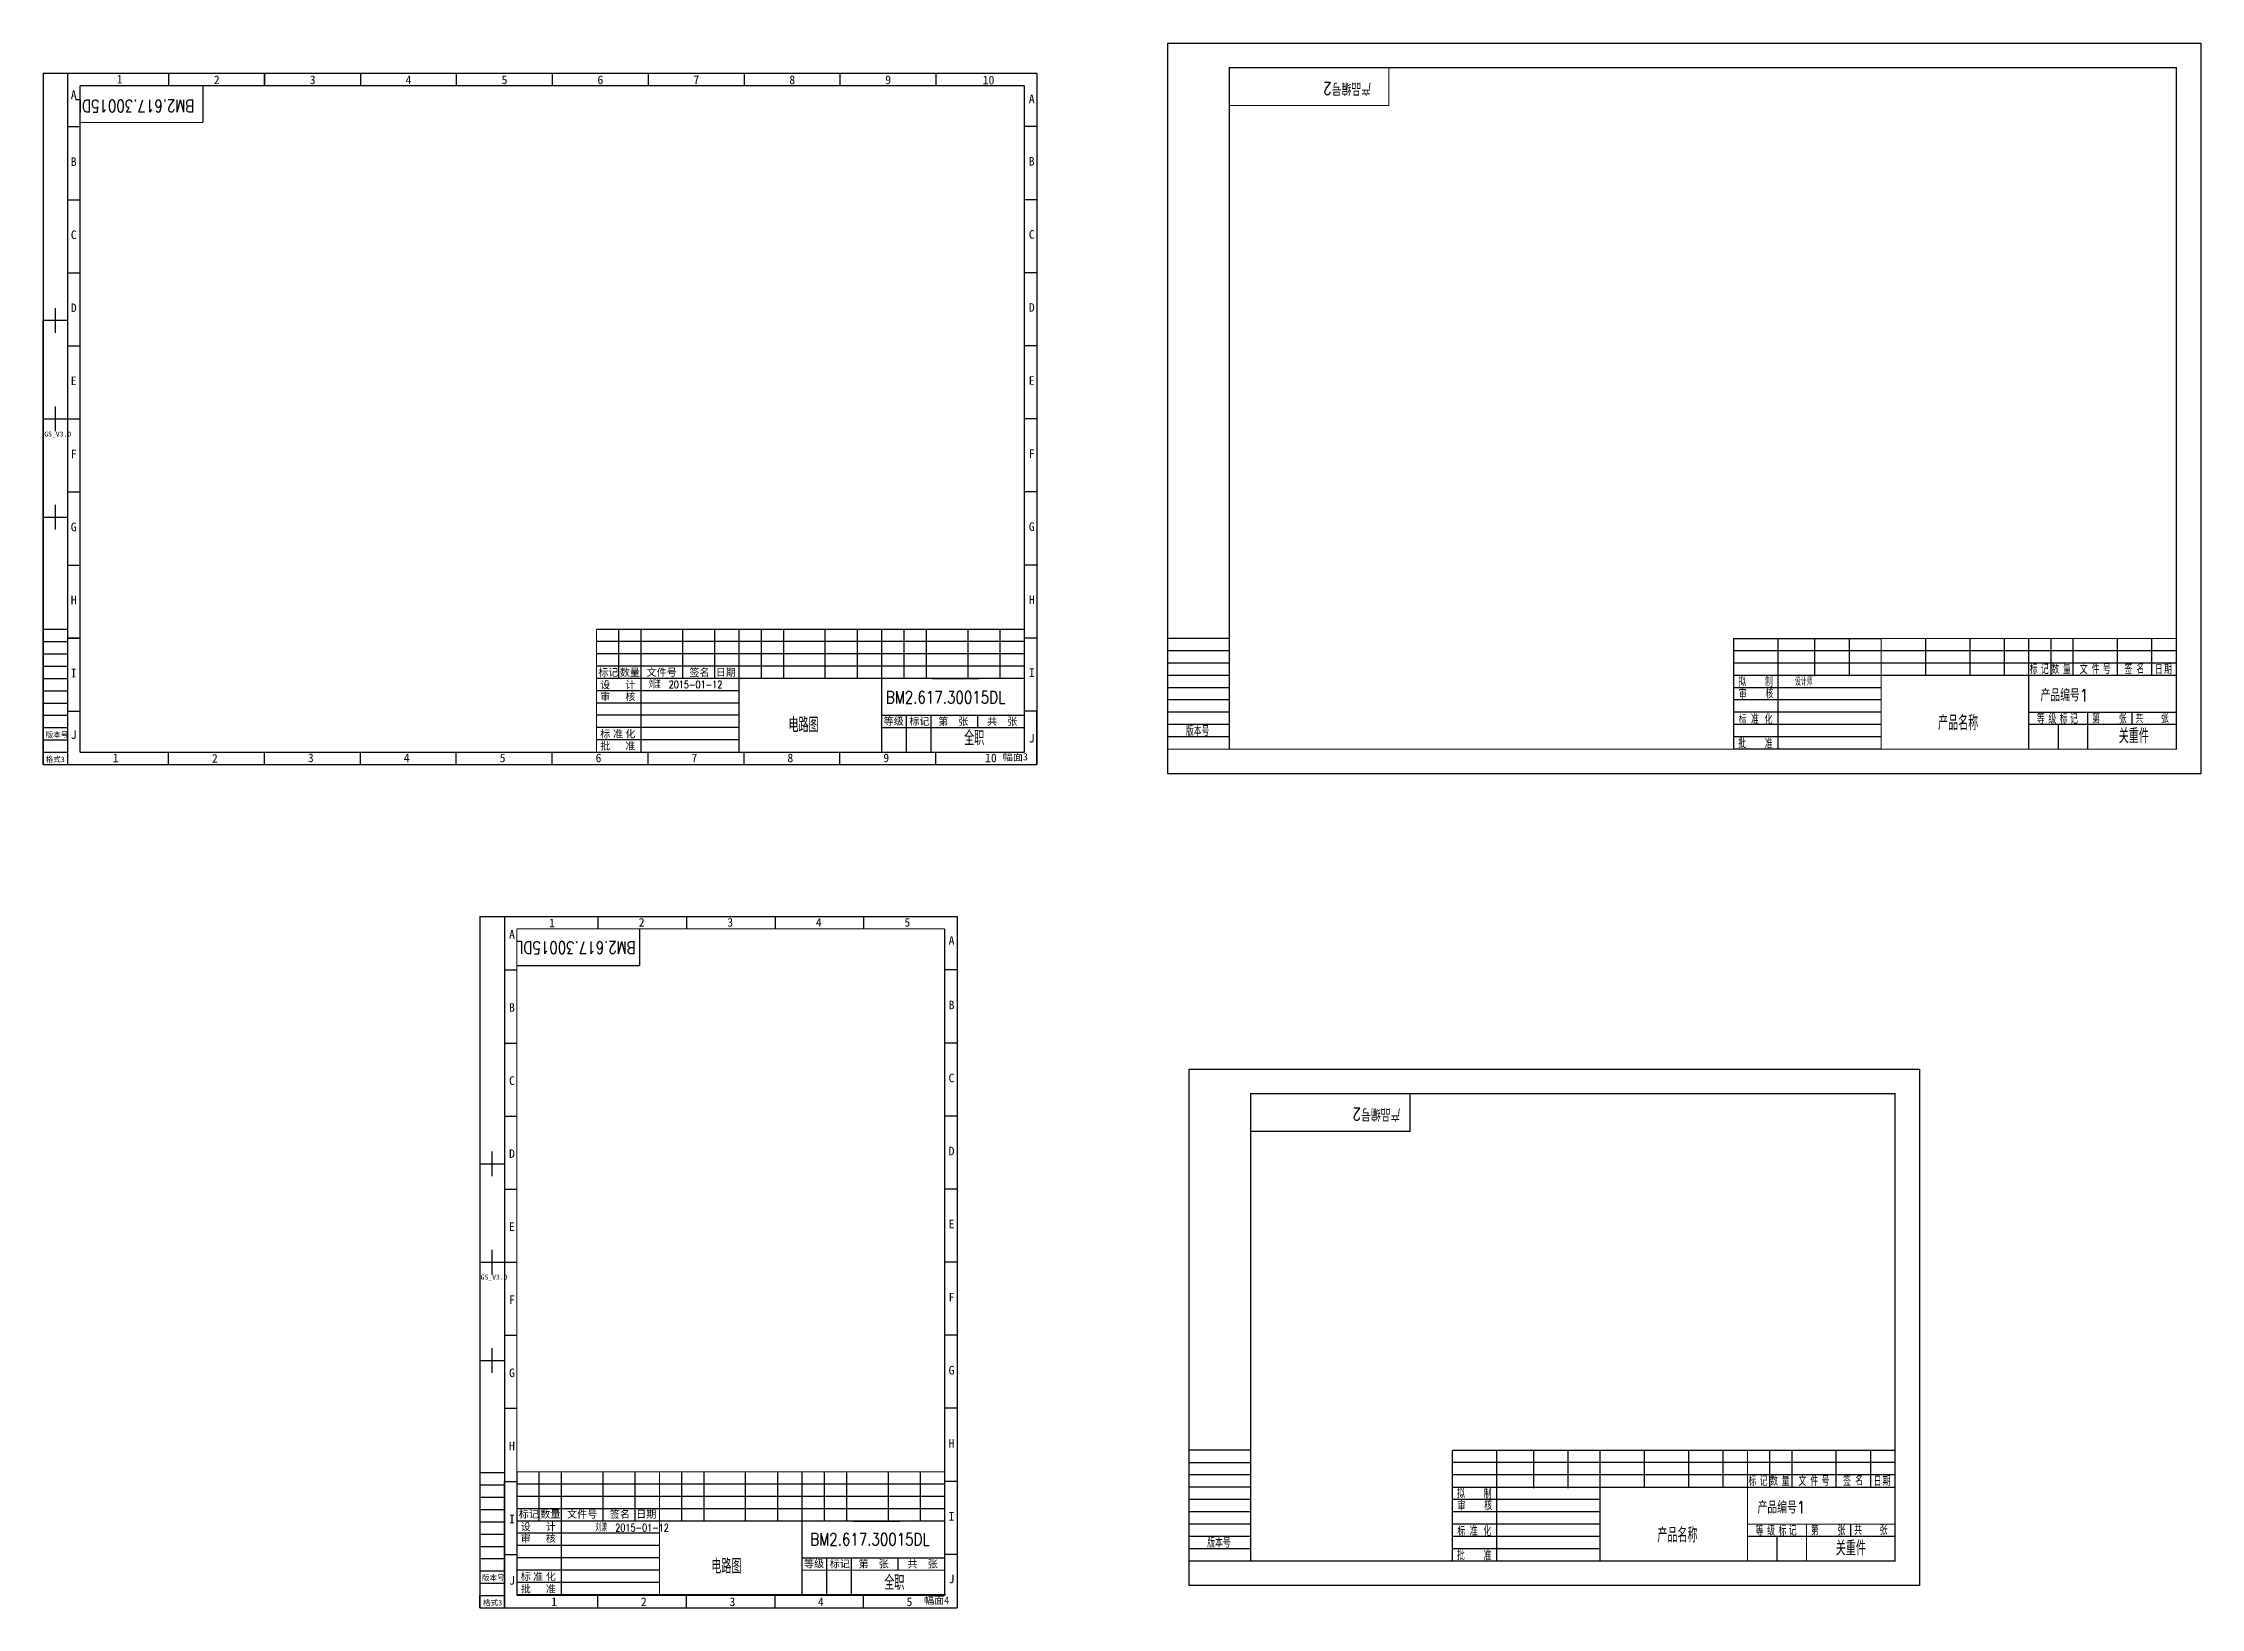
# Model space of a CAD drawing. Header units: inches. Extents: x -3640 to 3889, y -2291 to 954.
# Drawn here: x -2830 to -1952, y -2291 to -1655 of the extents above; entities that cross this region are included whole.
import ezdxf
from ezdxf.enums import TextEntityAlignment as Align

# ---------------------------------------------------------------- set-up
doc = ezdxf.new("R2010")
doc.units = ezdxf.units.IN
doc.header["$MEASUREMENT"] = 0
doc.layers.add('图框', color=7, linetype='Continuous')
doc.styles.add('L', font='ROMANC.shx', dxfattribs={"width": 0.8, "bigfont": 'gbcbig.shx'})
doc.styles.get("Standard").update_dxf_attribs({"font": ''})
doc.styles.get('Standard').set_extended_font_data('SimSun')

msp = doc.modelspace()

# ---------------------------------------------------------------- texts
at = {"style": 'L', "width": 0.8}
for s, p in [('拟', (-2140.35, -1916.13)), ('制', (-2129.51, -1916.33)), ('标', (-2021.84, -1911.12)), ('记', (-2017.29, -1911.12)), ('数', (-2013.04, -1911.07)), ('量', (-2008.32, -1911.07)), ('文', (-2001.51, -1911.12)), ('件', (-1996.69, -1911.12)), ('号', (-1992.08, -1911.07)), ('签  ', (-1983.36, -1911.07)), ('名', (-1978.43, -1910.92)), ('日', (-1970.96, -1911.22)), ('期', (-1967.25, -1911.07)), ('审   ', (-2140.14, -1921.24)), ('核', (-2129.3, -1921.03)), ('标', (-2140.2, -1931.66)), ('准', (-2135.2, -1931.53)), ('化', (-2129.63, -1931.53)), ('等', (-2018.96, -1931.29)), ('级', (-2014.24, -1931.29)), ('标', (-2009.65, -1931.29)), ('记', (-2005.44, -1931.29)), ('第  ', (-1996.45, -1931.18)), ('张', (-1985.61, -1931.18)), ('共   张', (-1978.84, -1931.02)), ('版本号', (-2364.96, -1936.23)), ('批', (-2140.38, -1941.26)), ('准', (-2129.56, -1941.43)), ('标', (-2136.21, -2241.13)), ('记', (-2131.66, -2241.13)), ('数', (-2127.41, -2241.08)), ('量', (-2122.69, -2241.08)), ('文', (-2115.87, -2241.13)), ('件', (-2111.06, -2241.13)), ('号', (-2106.45, -2241.08)), ('签  ', (-2097.73, -2241.08)), ('名', (-2092.8, -2240.93)), ('日', (-2085.33, -2241.23)), ('期', (-2081.62, -2241.08)), ('拟', (-2254.72, -2246.14)), ('制', (-2243.87, -2246.34)), ('审   ', (-2254.51, -2251.25)), ('核', (-2243.67, -2251.04)), ('版本号', (-2356.33, -2266.24)), ('标', (-2254.57, -2261.67)), ('准', (-2249.57, -2261.54)), ('化', (-2244, -2261.54)), ('等', (-2133.33, -2261.3)), ('级', (-2128.61, -2261.3)), ('标', (-2124.01, -2261.3)), ('记', (-2119.8, -2261.3)), ('第  ', (-2110.82, -2261.19)), ('张', (-2099.98, -2261.19)), ('共   张', (-2093.21, -2261.03)), ('批', (-2254.74, -2271.27)), ('准', (-2243.92, -2271.44))]:
    msp.add_text(s, height=4, dxfattribs=at).set_placement(p)
for p in [(-2289.69, -1670.67), (-2277.76, -2087.62)]:
    msp.add_attdef('产品编号2', p, 'BM2.617.30015DL', height=5, rotation=180, dxfattribs=at)
for tag, p, s, height in [('设计师', (-2117.33, -1915.79), '刘漾  2015-01-12', 3), ('产品编号1', (-2017.48, -1922.2), 'BM2.617.30015DL', 5), ('关重件', (-1985.63, -1939.26), '全职', 6), ('产品编号1', (-2132.53, -2252.36), 'BM2.617.30015DL', 5), ('关重件', (-2100.68, -2269.42), '全职', 6)]:
    msp.add_attdef(tag, p, s, height=height, dxfattribs=at)
for p in [(-2050.94, -1933.93), (-2165.08, -2264.09)]:
    msp.add_attdef('产品名称', text='电路图', height=6, dxfattribs=at).set_placement(p, align=Align.CENTER)

# ---------------------------------------------------------------- blocks, each defined once
blk = doc.blocks.new('电路图A3')
for p, q in [((0, 281), (0, 0)), ((0, 0), (0, 150)), ((0, 0), (0, 110)), ((0, 55), (10, 55)), ((0, 50), (10, 50)), ((0, 45), (10, 45)), ((0, 40), (10, 40)), ((0, 35), (10, 35)), ((0, 30), (0, 30)), ((0, 30), (10, 30)), ((0, 25), (0, 25)), ((0, 25), (10, 25)), ((0, 20), (10, 20)), ((0, 15), (10, 15)), ((0, 10), (10, 10)), ((0, 0), (0, 5)), ((0, 5), (10, 5)), ((0, 0), (404, 0)), ((20, 0), (65, 0)), ((20, 0), (60, 0)), ((20, 0), (40, 0))]:
    blk.add_line(p, q)
at = {"lineweight": 25}
for p, q in [((0, 281), (404, 281)), ((10, 0), (10, 281)), ((51, 281), (51, 276)), ((90, 276), (90, 281)), ((90, 281), (90, 276)), ((129, 281), (129, 276)), ((168, 281), (168, 276)), ((207, 281), (207, 276)), ((246, 281), (246, 276)), ((285, 281), (285, 276)), ((324, 281), (324, 276)), ((363, 281), (363, 276)), ((404, 281), (404, 281)), ((404, 281), (404, 0)), ((15, 276), (15, 276)), ((404, 276), (404, 276)), ((10, 259.3), (15, 259.3)), ((404, 259.3), (399, 259.3)), ((10, 229.6), (15, 229.6)), ((404, 229.6), (399, 229.6)), ((10, 199.9), (15, 199.9)), ((404, 199.9), (399, 199.9)), ((5, 175.5), (5, 185.5)), ((0, 140.5), (0, 180.5)), ((10, 180.5), (0, 180.5)), ((10, 170.2), (15, 170.2)), ((404, 170.2), (399, 170.2)), ((0, 140.5), (10, 140.5)), ((5, 135.5), (5, 145.5)), ((10, 140.5), (15, 140.5)), ((404, 140.5), (399, 140.5)), ((5, 95.5), (5, 105.5)), ((5, 105.5), (5, 105.5)), ((10, 110.8), (15, 110.8)), ((404, 110.8), (399, 110.8)), ((0, 0), (0, 100.5)), ((0, 100.5), (10, 100.5)), ((10, 81.1), (15, 81.1)), ((404, 81.1), (399, 81.1)), ((260, 55), (260, 35)), ((273, 55), (273, 35)), ((292, 55), (292, 35)), ((301, 55), (301, 35)), ((318, 35), (318, 55)), ((331, 55), (331, 35)), ((350, 55), (350, 35)), ((359, 55), (359, 35)), ((376, 55), (376, 35)), ((389, 55), (389, 35)), ((10, 21.7), (10, 51.4)), ((10, 21.7), (10, 51.4)), ((15, 51.4), (10, 51.4)), ((10, 51.4), (15, 51.4)), ((404, 51.4), (399, 51.4)), ((404, 51.4), (399, 51.4)), ((361.68, 35), (380.68, 35)), ((10, 0), (10, 21.7)), ((10, 21.7), (15, 21.7)), ((404, 21.7), (399, 21.7)), ((404, 0), (404, 21.7)), ((0, 0), (10, 0)), ((10, 0), (10, 0)), ((10, 0), (10, 0)), ((15, 5), (15, 5)), ((51, 0), (51, 5)), ((90, 0), (90, 5)), ((90, 0), (90, 5)), ((129, 0), (129, 5)), ((168, 0), (168, 5)), ((207, 0), (207, 5)), ((246, 0), (246, 5)), ((285, 0), (285, 5)), ((324, 0), (324, 5)), ((363, 0), (363, 5))]:
    blk.add_line(p, q, dxfattribs=at)
at = {"lineweight": 50, "const_width": 0.5}
for points in [[(15, 276), (15, 5)], [(15, 276), (399, 276)], [(399, 276), (399, 5)], [(65, 261), (15, 261)], [(225, 55), (225, 5)], [(283, 55), (283, 5)], [(225, 35), (341.68, 35)], [(399.1, 35), (341.68, 35)], [(341, 20), (351, 20), (351, 15)], [(15, 5), (399, 5)]]:
    blk.add_lwpolyline(points, dxfattribs=at)
at = {"lineweight": 25, "const_width": 0.5}
for points in [[(65, 261), (65, 276)], [(225, 55), (399, 55)], [(331, 55), (341, 55), (341, 5)], [(341, 35), (341, 20), (399, 20)], [(341, 20), (341, 15), (399, 15)], [(341.03, 20), (351.03, 20), (351.03, 5)], [(351, 20), (361, 20), (361, 5)], [(361, 20), (380, 20), (380, 15)]]:
    blk.add_lwpolyline(points, dxfattribs=at)
for points in [[(234, 55), (234, 35)], [(243, 55), (243, 5)]]:
    blk.add_lwpolyline(points)
at = {"lineweight": 25}
for points in [[(399, 50), (225, 50)], [(399, 45), (225, 45)], [(399, 40), (225, 40)], [(283, 30), (225, 30)], [(283, 25), (225, 25)], [(283, 20), (225, 20)], [(283, 15), (225, 15)], [(283, 10), (225, 10)]]:
    blk.add_lwpolyline(points, dxfattribs=at)
for s, height, p in [('GS_V3.0', 2, (0.44, 133.34)), ('标记', 3, (225.72, 35.97)), ('数量', 3, (234.46, 35.97)), ('文件号', 3, (245.38, 35.97)), ('签名', 3, (262.78, 35.97)), ('日期', 3, (273.5, 35.97)), ('设   计', 3, (226.51, 30.86)), ('审   核', 3, (226.51, 26.09)), ('等级', 3, (341.78, 16.14)), ('标记', 3, (352.22, 16.1)), ('第  张 ', 3, (363.95, 16.05)), ('共  张', 3, (383.88, 16.05)), ('版本号', 2.2, (1, 11)), ('标   化', 3, (226.51, 10.96)), ('批   准', 3, (226.51, 6.05)), ('准', 3, (231.72, 10.96)), ('格式3', 2.2, (1, 1))]:
    blk.add_text(s, height=height).set_placement(p)
at = {"lineweight": 25, "attachment_point": 1}
for s, width, insert, char_height in [('A', 7, (11.24, 274.02), 3.5), ('1', 7, (29.93, 280.37), 3.5), ('2', 9, (69.4, 280.09), 3.5), ('3', 9, (108.4, 280.09), 3.5), ('4', 9, (147.4, 280.09), 3.5), ('5', 9, (186.4, 280.09), 3.5), ('6', 9, (225.4, 280.09), 3.5), ('7', 9, (264.4, 280.09), 3.5), ('8', 9, (303.4, 280.09), 3.5), ('9', 9, (342.4, 280.09), 3.5), ('10', 10, (382.05, 279.98), 3.5), ('A', 12, (400.8, 272.3), 3.5), ('B', 6, (11.24, 246.81), 3.5), ('B', 26, (400.8, 246.95), 3.5), ('C', 6, (11.24, 217.11), 3.5), ('C', 26, (400.8, 217.25), 3.5), ('D', 6, (11.24, 187.41), 3.5), ('D', 26, (400.8, 187.55), 3.5), ('E', 6, (11.24, 157.71), 3.5), ('E', 26, (400.8, 157.85), 3.5), ('F', 6, (11.24, 128.01), 3.5), ('F', 26, (400.8, 128.15), 3.5), ('G', 6, (11.24, 98.31), 3.5), ('G', 26, (400.8, 98.45), 3.5), ('H', 6, (11.24, 68.61), 3.5), ('H', 26, (400.8, 68.75), 3.5), ('I', 6, (11.24, 38.91), 3.5), ('I', 26, (400.8, 39.05), 3.5), ('J', 14, (11.24, 13.9), 3.5), ('J', 24, (400.8, 12.47), 3.5), ('1', 43, (28.29, 4.44), 3.5), ('2', 8, (68.64, 4.26), 3.5), ('3', 8, (107.64, 4.44), 3.5), ('4', 8, (146.64, 4.44), 3.5), ('5', 8, (185.64, 4.44), 3.5), ('6', 8, (224.64, 4.44), 3.5), ('7', 8, (263.64, 4.44), 3.5), ('8', 8, (302.64, 4.44), 3.5), ('9', 8, (341.64, 4.44), 3.5), ('10', 8, (383, 4.44), 3.5), ('幅面3', 45, (390.22, 4.68), 3)]:
    blk.add_mtext_dynamic_manual_height_columns(s, width=width, gutter_width=22.5, heights=[0], dxfattribs=dict(at, insert=insert, char_height=char_height))
blk = doc.blocks.new('FRAME2-A3')
blk.add_blockref('电路图A3', (0, 0))
at = {"style": 'L', "width": 0.8}
blk.add_attdef('产品编号2', (61.5, 270.18), '', height=5, rotation=180, dxfattribs=at)
for tag, p, height in [('设计师', (246.28, 31.01), 3), ('产品编号1', (342.67, 24.85), 5), ('关重件', (374.52, 7.79), 6)]:
    blk.add_attdef(tag, p, '', height=height, dxfattribs=at)
blk.add_attdef('产品名称', text='', height=6, dxfattribs=at).set_placement((309.21, 13.12), align=Align.CENTER)
blk = doc.blocks.new('电路图A4')
for p, q in [((0, 281), (0, 0)), ((0, 281), (194, 281)), ((10, 281), (10, 0)), ((10, 281), (15, 281)), ((48, 281), (48, 276)), ((84, 281), (84, 276)), ((84, 281), (84, 276)), ((120, 281), (120, 276)), ((156, 281), (156, 276)), ((194, 281), (194, 0)), ((189, 276), (189, 276)), ((10, 259.3), (15, 259.3)), ((194, 259.3), (189, 259.3)), ((10, 229.6), (15, 229.6)), ((194, 229.6), (189, 229.6)), ((10, 199.9), (15, 199.9)), ((194, 199.9), (189, 199.9)), ((5, 175.5), (5, 185.5)), ((5, 185.5), (5, 185.5)), ((0, 180.5), (10, 180.5)), ((0, 180.5), (5, 180.5)), ((10, 170.2), (15, 170.2)), ((194, 170.2), (189, 170.2)), ((0, 140.5), (10, 140.5)), ((0, 140.5), (5, 140.5)), ((5, 135.5), (5, 145.5)), ((5, 145.5), (5, 145.5)), ((10, 140.5), (15, 140.5)), ((194, 140.5), (189, 140.5)), ((5, 95.5), (5, 105.5)), ((5, 105.5), (5, 105.5)), ((10, 110.8), (15, 110.8)), ((194, 110.8), (189, 110.8)), ((0, 100.5), (10, 100.5)), ((0, 100.5), (5, 100.5)), ((10, 81.1), (15, 81.1)), ((194, 81.1), (189, 81.1)), ((0, 55), (10, 55)), ((15, 55.3), (15, 5.3)), ((0, 50), (10, 50)), ((0, 45), (10, 45)), ((10, 51.4), (15, 51.4)), ((10, 51.4), (15, 51.4)), ((194, 51.4), (189, 51.4)), ((194, 51.4), (189, 51.4)), ((0, 40), (10, 40)), ((0, 35), (10, 35)), ((0, 30), (0, 30)), ((0, 30), (10, 30)), ((0, 25), (0, 25)), ((0, 25), (10, 25)), ((0, 20), (10, 20)), ((10, 21.7), (15, 21.7)), ((194, 21.7), (189, 21.7)), ((0, 15), (10, 15)), ((0, 10), (10, 10)), ((0, 0), (0, 5)), ((0, 5), (10, 5)), ((0, 0), (194, 0)), ((48, 0), (48, 5)), ((84, 0), (84, 5)), ((84, 0), (84, 5)), ((120, 0), (120, 5)), ((156, 0), (156, 5))]:
    blk.add_line(p, q)
at = {"lineweight": 25}
for p, q in [((50, 55.3), (50, 35.3)), ((63, 55.3), (63, 35.3)), ((82, 55.3), (82, 35.3)), ((91, 55.3), (91, 35.3)), ((108, 35.3), (108, 55.3)), ((121, 55.3), (121, 35.3)), ((140, 55.3), (140, 35.3)), ((149, 55.3), (149, 35.3)), ((166, 55.3), (166, 35.3)), ((179, 55.3), (179, 35.3)), ((10, 21.7), (10, 51.4)), ((10, 21.7), (10, 51.4)), ((151.68, 35.3), (170.68, 35.3)), ((10, 0), (10, 21.7)), ((0, 0), (10, 0)), ((10, 0), (10, 0)), ((10, 0), (10, 0)), ((189.25, 5.3), (15.25, 5.3))]:
    blk.add_line(p, q, dxfattribs=at)
at = {"lineweight": 50, "const_width": 0.5}
for points in [[(15, 276), (189, 276)], [(15, 276), (15, 5)], [(65, 261), (65, 276)], [(189, 276), (189, 5)], [(65, 261), (15, 261)], [(15, 55.3), (15, 5.3)], [(73, 55.3), (73, 5.3)], [(15, 35.3), (131.68, 35.3)], [(189.1, 35.3), (131.68, 35.3)], [(131, 20.3), (141, 20.3), (141, 15.3)], [(15, 5), (189, 5)]]:
    blk.add_lwpolyline(points, dxfattribs=at)
at = {"lineweight": 25, "const_width": 0.5}
for points in [[(15, 55.3), (189, 55.3)], [(121, 55.3), (131, 55.3), (131, 5.3)], [(131, 35.3), (131, 20.3), (189, 20.3)], [(130.95, 20.3), (140.95, 20.3), (140.95, 5.3)], [(131, 20.3), (131, 15.3), (189, 15.3)], [(141, 20.3), (151, 20.3), (151, 5.3)], [(151, 20.3), (170, 20.3), (170, 15.3)]]:
    blk.add_lwpolyline(points, dxfattribs=at)
for points in [[(24, 55.3), (24, 35.3)], [(33, 55.3), (33, 5.3)]]:
    blk.add_lwpolyline(points)
at = {"lineweight": 25}
for points in [[(189, 50.3), (15, 50.3)], [(189, 45.3), (15, 45.3)], [(189, 40.3), (15, 40.3)], [(73, 30.3), (15, 30.3)], [(73, 25.3), (15, 25.3)], [(73, 20.3), (15, 20.3)], [(73, 15.3), (15, 15.3)], [(73, 10.3), (15, 10.3)]]:
    blk.add_lwpolyline(points, dxfattribs=at)
for s, height, p in [('GS_V3.0', 2, (0.3, 133.47)), ('标记', 3, (15.78, 36.6)), ('数量', 3, (24.52, 36.6)), ('文件号', 3, (35.44, 36.6)), ('签名', 3, (52.84, 36.6)), ('日期', 3, (63.56, 36.6)), ('设   计', 3, (16.57, 31.48)), ('审   核', 3, (16.57, 26.72)), ('等级', 3, (131.78, 16.44)), ('标记', 3, (142.22, 16.4)), ('第  张 ', 3, (153.95, 16.35)), ('共  张', 3, (173.88, 16.35)), ('版本号', 2.2, (0.8, 11.11)), ('标   化', 3, (16.55, 11.25)), ('批   准', 3, (16.6, 6.19)), ('准', 3, (21.62, 11.2)), ('格式3', 2.2, (1.25, 1))]:
    blk.add_text(s, height=height).set_placement(p)
at = {"attachment_point": 1}
for s, width, heights, insert, char_height in [('A', 13, [0], (11.84, 275.49), 3.5), ('1', 8, [0], (28.12, 280.14), 3.5), ('2', 5, [0], (64.58, 280.41), 3.5), ('3', 5, [0], (100.58, 280.41), 3.5), ('4', 5, [0], (136.58, 280.41), 3.5), ('5', 5, [0], (172.58, 280.41), 3.5), ('A', 14, [0], (190.58, 273.02), 3.5), ('B', 13, [0], (11.84, 245.79), 3.5), ('B', 14, [0], (190.58, 246.85), 3.5), ('C', 13, [0], (11.84, 216.09), 3.5), ('C', 14, [0], (190.58, 217.15), 3.5), ('D', 13, [0], (11.84, 186.39), 3.5), ('D', 14, [0], (190.58, 187.45), 3.5), ('E', 13, [0], (11.84, 156.69), 3.5), ('E', 14, [0], (190.58, 157.75), 3.5), ('F', 13, [0], (11.84, 126.99), 3.5), ('F', 14, [0], (190.58, 128.05), 3.5), ('G', 13, [0], (11.84, 97.29), 3.5), ('G', 14, [0], (190.58, 98.35), 3.5), ('H', 13, [0], (11.84, 67.59), 3.5), ('H', 14, [0], (190.58, 68.65), 3.5), ('I', 13, [0], (11.84, 37.89), 3.5), ('I', 14, [0], (190.58, 38.95), 3.5), ('J', 9, [0], (11.84, 12.89), 3.5), ('J', 16, [0], (190.58, 13.53), 3.5), ('1', 8, [0], (29, 4.21), 3.5), ('2', 5, [0], (65.46, 4.21), 3.5), ('3', 5, [0], (101.46, 4.21), 3.5), ('4', 5, [0], (137.46, 4.21), 3.5), ('5', 5, [0], (173.46, 4.21), 3.5), ('幅面4', 14.798, [9.91], (180.6, 4.56), 3)]:
    blk.add_mtext_dynamic_manual_height_columns(s, width=width, gutter_width=30, heights=heights, dxfattribs=dict(at, insert=insert, char_height=char_height))
blk = doc.blocks.new('FRAME2-A4')
blk.add_blockref('电路图A4', (0, 0))
at = {"style": 'L', "width": 0.8}
blk.add_attdef('产品编号2', (63.36, 270.9), '', height=5, rotation=180, dxfattribs=at)
for tag, p, height in [('设计师', (46.93, 31.09), 3), ('产品编号1', (134.33, 25.38), 5), ('关重件', (164.43, 7.27), 6)]:
    blk.add_attdef(tag, p, '', height=height, dxfattribs=at)
blk.add_attdef('产品名称', text='', height=6, dxfattribs=at).set_placement((100.24, 13.92), align=Align.CENTER)

# ---------------------------------------------------------------- linework, layer by layer
for p, q in [((-2347.26, -1896.65), (-2372.26, -1896.65)), ((-2347.26, -1901.67), (-2372.26, -1901.67)), ((-2347.26, -1906.65), (-2372.26, -1906.65)), ((-2347.26, -1911.65), (-2372.26, -1911.65)), ((-2347.26, -1916.67), (-2372.26, -1916.67)), ((-2347.26, -1921.65), (-2372.26, -1921.65)), ((-2347.26, -1926.65), (-2372.26, -1926.65)), ((-2347.26, -1931.67), (-2372.26, -1931.67)), ((-2347.26, -1936.65), (-2372.26, -1936.65)), ((-2338.62, -2226.66), (-2363.62, -2226.66)), ((-2338.62, -2231.68), (-2363.62, -2231.68)), ((-2338.62, -2236.66), (-2363.62, -2236.66)), ((-2338.62, -2241.66), (-2363.62, -2241.66)), ((-2338.62, -2246.68), (-2363.62, -2246.68)), ((-2338.62, -2251.66), (-2363.62, -2251.66)), ((-2338.62, -2256.66), (-2363.62, -2256.66)), ((-2338.62, -2261.68), (-2363.62, -2261.68)), ((-2338.62, -2266.66), (-2363.62, -2266.66))]:
    msp.add_line(p, q)
at = {"lineweight": -3}
for p, q in [((-2142.26, -1896.65), (-2082.26, -1896.65)), ((-2256.62, -2226.66), (-2196.62, -2226.66))]:
    msp.add_line(p, q, dxfattribs=at)
msp.add_lwpolyline([(-1952.26, -1951.65), (-2372.26, -1951.65), (-2372.26, -1654.65), (-1952.26, -1654.65)], close=True)
at = {"const_width": 0.5}
msp.add_lwpolyline([(-1962.26, -1941.65), (-2347.26, -1941.65), (-2347.26, -1664.65), (-1962.26, -1664.65)], close=True, dxfattribs=at)
for points in [[(-2347.26, -1679.94), (-2347.26, -1664.65), (-2282.45, -1664.65)], [(-2282.45, -1664.71), (-2282.45, -1680), (-2347.26, -1680)], [(-2142.26, -1896.65), (-2142.26, -1941.63)], [(-2082.26, -1941.65), (-2082.26, -1896.65), (-1962.26, -1896.65)], [(-2022.26, -1896.65), (-2022.26, -1941.63)], [(-1962.26, -1911.65), (-2142.26, -1911.65)], [(-1962.26, -1926.65), (-2022.26, -1926.65)], [(-1998.26, -1926.65), (-1998.26, -1941.63)], [(-1980.26, -1926.65), (-1980.26, -1931.65)], [(-2347.26, -1941.65), (-2372.26, -1941.65)], [(-2338.62, -2096.95), (-2338.62, -2081.66), (-2273.82, -2081.66)], [(-2273.82, -2081.72), (-2273.82, -2097.01), (-2338.62, -2097.01)], [(-2256.62, -2226.66), (-2256.62, -2271.64)], [(-2196.62, -2271.66), (-2196.62, -2226.66), (-2076.62, -2226.66)], [(-2136.62, -2226.66), (-2136.62, -2271.64)], [(-2076.62, -2241.66), (-2256.62, -2241.66)], [(-2076.62, -2256.66), (-2136.62, -2256.66)], [(-2112.62, -2256.66), (-2112.62, -2271.64)], [(-2094.62, -2256.66), (-2094.62, -2261.66)], [(-2338.62, -2271.66), (-2363.62, -2271.66)]]:
    msp.add_lwpolyline(points, dxfattribs=at)
for points in [[(-1962.26, -1901.65), (-2142.26, -1901.65)], [(-2124.26, -1896.65), (-2124.26, -1941.63)], [(-2109.3, -1897.03), (-2109.3, -1912.03)], [(-2095.3, -1897.03), (-2095.3, -1912.03)], [(-2064.26, -1896.65), (-2064.26, -1911.65)], [(-2046.26, -1896.65), (-2046.26, -1911.65)], [(-2032.26, -1896.65), (-2032.26, -1911.65)], [(-2013.26, -1896.65), (-2013.26, -1911.65)], [(-2004.26, -1896.65), (-2004.26, -1911.65)], [(-1986.26, -1896.65), (-1986.26, -1911.65)], [(-1972.26, -1896.65), (-1972.26, -1911.65)], [(-1962.26, -1906.65), (-2142.26, -1906.65)], [(-2082.26, -1916.65), (-2142.26, -1916.65)], [(-2082.26, -1921.65), (-2142.26, -1921.65)], [(-2082.26, -1926.65), (-2142.26, -1926.65)], [(-2082.26, -1931.65), (-2142.26, -1931.65)], [(-2082.26, -1936.65), (-2142.26, -1936.65)], [(-1962.26, -1931.65), (-2022.26, -1931.65)], [(-2010.26, -1931.65), (-2010.26, -1941.63)], [(-2082.26, -1941.65), (-2142.26, -1941.65)], [(-2238.62, -2226.66), (-2238.62, -2271.64)], [(-2223.67, -2227.04), (-2223.67, -2242.04)], [(-2209.67, -2227.04), (-2209.67, -2242.04)], [(-2178.62, -2226.66), (-2178.62, -2241.66)], [(-2160.62, -2226.66), (-2160.62, -2241.66)], [(-2146.62, -2226.66), (-2146.62, -2241.66)], [(-2127.62, -2226.66), (-2127.62, -2241.66)], [(-2118.62, -2226.66), (-2118.62, -2241.66)], [(-2100.62, -2226.66), (-2100.62, -2241.66)], [(-2086.62, -2226.66), (-2086.62, -2241.66)], [(-2076.62, -2231.66), (-2256.62, -2231.66)], [(-2076.62, -2236.66), (-2256.62, -2236.66)], [(-2196.62, -2246.66), (-2256.62, -2246.66)], [(-2196.62, -2251.66), (-2256.62, -2251.66)], [(-2196.62, -2256.66), (-2256.62, -2256.66)], [(-2196.62, -2261.66), (-2256.62, -2261.66)], [(-2076.62, -2261.66), (-2136.62, -2261.66)], [(-2124.62, -2261.66), (-2124.62, -2271.64)], [(-2196.62, -2266.66), (-2256.62, -2266.66)], [(-2196.62, -2271.66), (-2256.62, -2271.66)]]:
    msp.add_lwpolyline(points)
at = {"layer": '图框'}
msp.add_lwpolyline([(-2066.62, -2281.66), (-2363.62, -2281.66), (-2363.62, -2071.66), (-2066.62, -2071.66)], close=True, dxfattribs=at)
at = {"layer": '图框', "const_width": 0.5}
msp.add_lwpolyline([(-2076.62, -2271.66), (-2338.62, -2271.66), (-2338.62, -2081.66), (-2076.62, -2081.66)], close=True, dxfattribs=at)

# ---------------------------------------------------------------- block references
for name, p, values in [('FRAME2-A3', (-2829.64, -1947.88), {'设计师': '刘漾  2015-01-12', '产品名称': '电路图', '产品编号1': 'BM2.617.30015DL', '关重件': '全职', '产品编号2': 'BM2.617.30015DL'}), ('FRAME2-A4', (-2652.03, -2290.69), {'产品名称': '电路图', '产品编号1': 'BM2.617.30015DL', '关重件': '全职', '产品编号2': 'BM2.617.30015DL', '设计师': '刘漾  2015-01-12'})]:
    msp.add_blockref(name, p).add_auto_attribs(values)

msp.set_redraw_order([(e.dxf.handle, doc.entitydb.next_handle()) for e in msp.query("TEXT MTEXT ATTDEF DIMENSION ARC_DIMENSION")])  # texts and dimensions are drawn at this point

doc.saveas('drawing.dxf')
